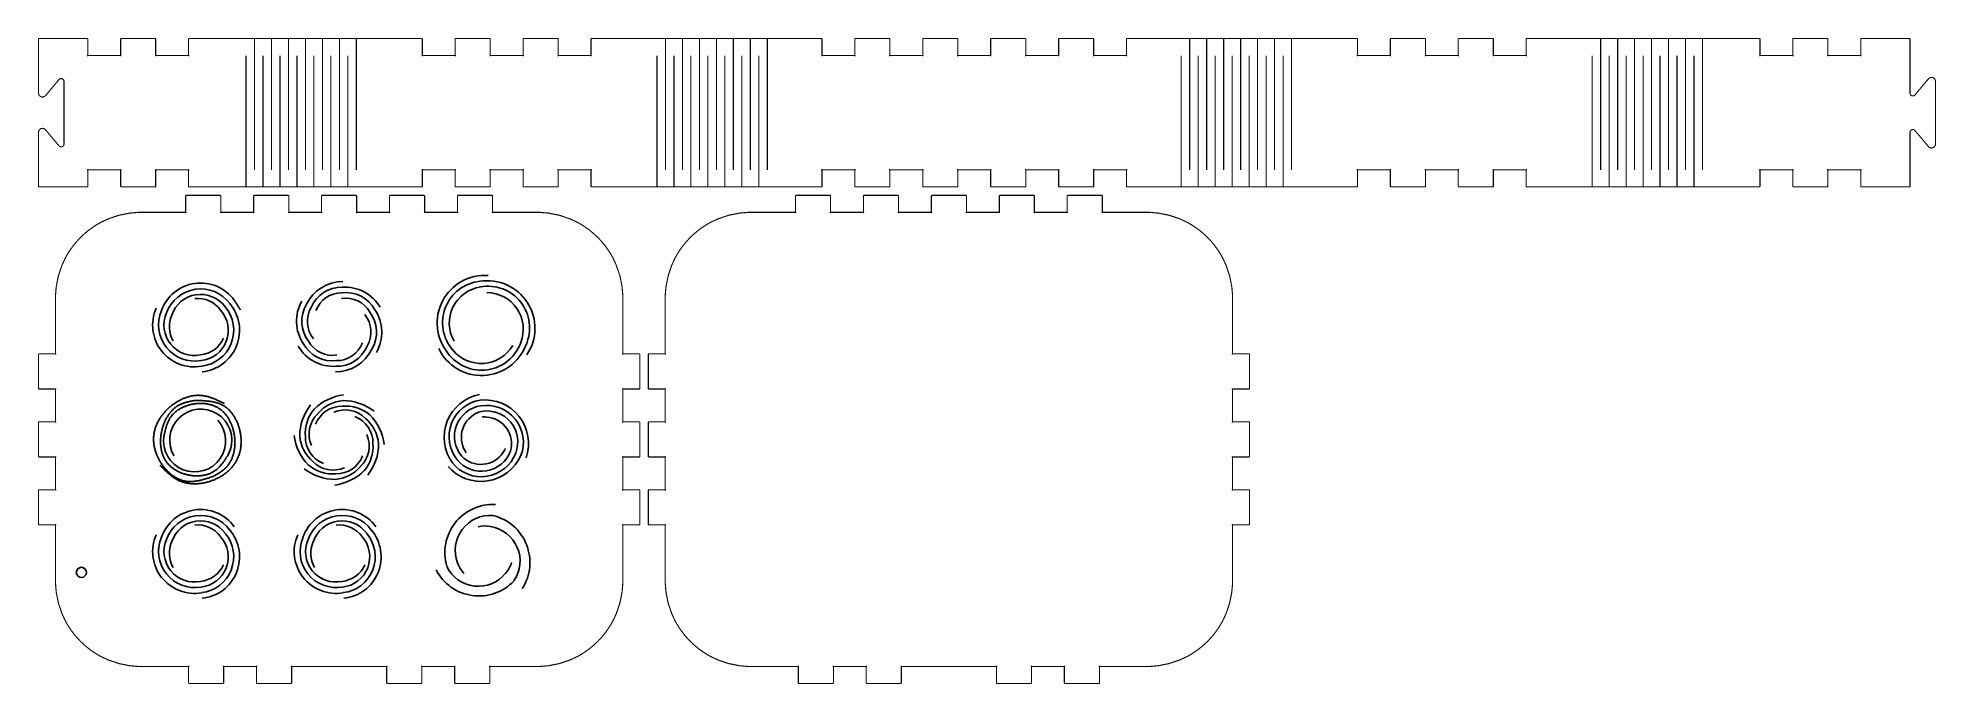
# Model space of a CAD drawing. Extents: x 19 to 354, y 22 to 136.
import ezdxf

# ---------------------------------------------------------------- set-up
doc = ezdxf.new("R2010")
doc.units = 0
doc.layers.get('0').update_dxf_attribs({"linetype": 'CONTINUOUS'})

# ---------------------------------------------------------------- blocks, each defined once
blk = doc.blocks.new('*U14')
at = {"linetype": 'CONTINUOUS'}
blk.add_arc((0.38, -3.52), 5.36, 36.0937, 161.6769, dxfattribs=at)
blk = doc.blocks.new('*U15')
at = {"color": 0, "linetype": 'BYBLOCK'}
blk.add_blockref('*U14', (96.95, 48.58), dxfattribs=at)
for p, rotation in [((93.36, 42.89), 119.9999999999999), ((100.09, 42.63), 240)]:
    blk.add_blockref('*U14', p, dxfattribs=dict(at, rotation=rotation))
blk = doc.blocks.new('*U16')
at = {"linetype": 'CONTINUOUS'}
blk.add_arc((0.44, -4.28), 6.39, 36.6329, 160.2145, dxfattribs=at)
blk = doc.blocks.new('*U17')
at = {"color": 0, "linetype": 'BYBLOCK'}
blk.add_blockref('*U16', (96.9, 49.27), dxfattribs=at)
for p, rotation in [((92.8, 42.5), 120), ((100.71, 42.33), 240)]:
    blk.add_blockref('*U16', p, dxfattribs=dict(at, rotation=rotation))
blk = doc.blocks.new('*U18')
at = {"linetype": 'CONTINUOUS'}
blk.add_arc((0.48, -4.93), 7.36, 35.9966, 160.1734, dxfattribs=at)
blk = doc.blocks.new('*U19')
at = {"color": 0, "linetype": 'BYBLOCK'}
blk.add_blockref('*U18', (96.85, 49.99), dxfattribs=at)
for p, rotation in [((92.19, 42.09), 120), ((101.36, 42.01), 240)]:
    blk.add_blockref('*U18', p, dxfattribs=dict(at, rotation=rotation))
blk = doc.blocks.new('*U39')
at = {"linetype": 'CONTINUOUS'}
blk.add_arc((0.38, -3.52), 5.36, 36.0937, 161.6769, dxfattribs=at)
blk = doc.blocks.new('*U40')
at = {"color": 0, "linetype": 'BYBLOCK'}
blk.add_blockref('*U39', (96.95, 48.58), dxfattribs=at)
for p, rotation in [((93.36, 42.89), 119.9999999999999), ((100.09, 42.63), 240)]:
    blk.add_blockref('*U39', p, dxfattribs=dict(at, rotation=rotation))
blk = doc.blocks.new('*U41')
at = {"linetype": 'CONTINUOUS'}
blk.add_arc((0.44, -4.28), 6.39, 36.6329, 160.2145, dxfattribs=at)
blk = doc.blocks.new('*U42')
at = {"color": 0, "linetype": 'BYBLOCK'}
blk.add_blockref('*U41', (96.9, 49.27), dxfattribs=at)
for p, rotation in [((92.8, 42.5), 120), ((100.71, 42.33), 240)]:
    blk.add_blockref('*U41', p, dxfattribs=dict(at, rotation=rotation))
blk = doc.blocks.new('*U43')
at = {"linetype": 'CONTINUOUS'}
blk.add_arc((0.48, -4.93), 7.36, 35.9966, 160.1734, dxfattribs=at)
blk = doc.blocks.new('*U44')
at = {"color": 0, "linetype": 'BYBLOCK'}
blk.add_blockref('*U43', (96.85, 49.99), dxfattribs=at)
for p, rotation in [((92.19, 42.09), 120), ((101.36, 42.01), 240)]:
    blk.add_blockref('*U43', p, dxfattribs=dict(at, rotation=rotation))
blk = doc.blocks.new('*U51')
at = {"linetype": 'CONTINUOUS'}
blk.add_arc((0.38, -3.52), 5.36, 36.0937, 161.6769, dxfattribs=at)
blk = doc.blocks.new('*U52')
at = {"color": 0, "linetype": 'BYBLOCK'}
blk.add_blockref('*U51', (96.95, 48.58), dxfattribs=at)
for p, rotation in [((93.36, 42.89), 119.9999999999999), ((100.09, 42.63), 240)]:
    blk.add_blockref('*U51', p, dxfattribs=dict(at, rotation=rotation))
blk = doc.blocks.new('*U53')
at = {"linetype": 'CONTINUOUS'}
blk.add_arc((0.44, -4.28), 6.39, 36.6329, 160.2145, dxfattribs=at)
blk = doc.blocks.new('*U54')
at = {"color": 0, "linetype": 'BYBLOCK'}
blk.add_blockref('*U53', (96.9, 49.27), dxfattribs=at)
for p, rotation in [((92.8, 42.5), 120), ((100.71, 42.33), 240)]:
    blk.add_blockref('*U53', p, dxfattribs=dict(at, rotation=rotation))
blk = doc.blocks.new('*U55')
at = {"linetype": 'CONTINUOUS'}
blk.add_arc((0.48, -4.93), 7.36, 35.9966, 160.1734, dxfattribs=at)
blk = doc.blocks.new('*U38')
at = {"color": 0, "linetype": 'BYBLOCK'}
blk.add_blockref('*U55', (96.85, 49.99), dxfattribs=at)
for p, rotation in [((92.19, 42.09), 120), ((101.36, 42.01), 240)]:
    blk.add_blockref('*U55', p, dxfattribs=dict(at, rotation=rotation))
blk = doc.blocks.new('*U56')
at = {"linetype": 'CONTINUOUS'}
blk.add_arc((-0.79, -4.24), 5, 43.9778, 113.7136, dxfattribs=at)
blk = doc.blocks.new('*U57')
at = {"color": 0, "linetype": 'BYBLOCK'}
for p, rotation in [((69.87, 69.23), 45), ((67.24, 66.54), 90), ((76.33, 66.63), 315), ((67.27, 62.77), 135), ((76.36, 62.86), 270), ((69.96, 60.14), 180), ((73.73, 60.17), 225)]:
    blk.add_blockref('*U56', p, dxfattribs=dict(at, rotation=rotation))
blk.add_blockref('*U56', (73.64, 69.26), dxfattribs=at)
blk = doc.blocks.new('*U58')
at = {"linetype": 'CONTINUOUS'}
blk.add_arc((-1.85, -5.81), 6.59, 49.7424, 94.8903, dxfattribs=at)
blk = doc.blocks.new('*U59')
at = {"color": 0, "linetype": 'BYBLOCK'}
for p, rotation in [((70.24, 70.51), 45.00000000000002), ((66.59, 67.71), 90.00000000000006), ((77.61, 66.26), 315.0000000000001), ((65.99, 63.14), 135), ((77.01, 61.69), 270), ((73.36, 58.89), 225), ((68.79, 59.49), 180)]:
    blk.add_blockref('*U58', p, dxfattribs=dict(at, rotation=rotation))
blk.add_blockref('*U58', (74.81, 69.91), dxfattribs=at)
blk = doc.blocks.new('*U60')
at = {"linetype": 'CONTINUOUS'}
blk.add_arc((-2.81, -8.12), 9.07, 52.245, 89.6331, dxfattribs=at)
blk = doc.blocks.new('*U61')
at = {"color": 0, "linetype": 'BYBLOCK'}
for p, rotation in [((69.98, 71.39), 45.00000000000001), ((65.78, 68.14), 90.00000000000003), ((78.49, 66.52), 315), ((65.11, 62.88), 134.9999999999999), ((77.82, 61.26), 269.9999999999999), ((73.62, 58.01), 225), ((68.36, 58.68), 180)]:
    blk.add_blockref('*U60', p, dxfattribs=dict(at, rotation=rotation))
blk.add_blockref('*U60', (75.24, 70.72), dxfattribs=at)
blk = doc.blocks.new('*U63')
at = {"linetype": 'CONTINUOUS'}
for centre, radius, start, end in [((3.21, -4.57), 7.14, 90.0812, 153.9402), ((2.96, -4.19), 5.76, 88.3494, 157.6767), ((2.98, -4.26), 4.84, 89.2447, 159.4997)]:
    blk.add_arc(centre, radius, start, end, dxfattribs=at)
blk = doc.blocks.new('*U64')
at = {"color": 0, "linetype": 'BYBLOCK'}
blk.add_blockref('*U63', (69.24, 90.11), dxfattribs=at)
for p, rotation in [((75.2, 89.62), 300), ((65.84, 85.18), 60), ((77.76, 84.22), 240), ((68.4, 79.78), 120), ((74.36, 79.29), 180)]:
    blk.add_blockref('*U63', p, dxfattribs=dict(at, rotation=rotation))
blk = doc.blocks.new('*U65')
at = {"linetype": 'CONTINUOUS'}
for centre, radius, start, end in [((4.06, -3.06), 8.53, 87.3152, 196.3693), ((3.54, -2.64), 6.16, 85.3123, 201.1094)]:
    blk.add_arc(centre, radius, start, end, dxfattribs=at)
blk = doc.blocks.new('*U66')
at = {"color": 0, "linetype": 'BYBLOCK'}
blk.add_blockref('*U65', (99.23, 48.04), dxfattribs=at)
for p, rotation in [((105.95, 45.24), 240), ((100.17, 40.82), 120)]:
    blk.add_blockref('*U65', p, dxfattribs=dict(at, rotation=rotation))
blk = doc.blocks.new('*U67')
at = {"linetype": 'CONTINUOUS'}
for centre, radius, start, end in [((1.19, -0.29), 7.69, 100.821, 216.2245), ((1.23, -0.29), 4.71, 104.1407, 205.8217), ((1.03, -1.11), 5.47, 338.5992, 100.0467), ((0.05, -0.75), 6.51, 218.8871, 338.8357)]:
    blk.add_arc(centre, radius, start, end, dxfattribs=at)
blk = doc.blocks.new('*U68')
at = {"color": 0, "linetype": 'BYBLOCK'}
for p, rotation in [((102.7, 65.16), 240), ((101.5, 64.08), 120)]:
    blk.add_blockref('*U67', p, dxfattribs=dict(at, rotation=rotation))
blk.add_blockref('*U67', (101.16, 65.66), dxfattribs=at)
blk = doc.blocks.new('*U69')
at = {"linetype": 'CONTINUOUS'}
for centre, radius, start, end in [((0.3, 1.36), 6.46, 98.4994, 209.6055), ((0.68, 0.53), 7.35, 335.9921, 100.4756), ((-0.46, 0.52), 8.4, 205.8245, 339.2313)]:
    blk.add_arc(centre, radius, start, end, dxfattribs=at)
blk = doc.blocks.new('*U70')
at = {"color": 0, "linetype": 'BYBLOCK'}
for p, rotation in [((101.13, 85.41), 240), ((102.51, 85.28), 120)]:
    blk.add_blockref('*U69', p, dxfattribs=dict(at, rotation=rotation))
blk.add_blockref('*U69', (101.71, 84.16), dxfattribs=at)
blk = doc.blocks.new('*U72')
for points in [[(-1.06777, 8.18646, 0), (-0.923438, 8.18303, 0), (-0.779149, 8.17951, 0), (-0.634949, 8.17581, 0), (-0.49088, 8.17184, 0), (-0.346988, 8.16751, 0), (-0.203316, 8.16274, 0), (-0.059908, 8.15743, 0), (0.083191, 8.1515, 0), (0.225938, 8.14485, 0), (0.368288, 8.1374, 0), (0.510198, 8.12905, 0), (0.651623, 8.11972, 0), (0.792519, 8.10932, 0), (0.932843, 8.09776, 0), (1.07255, 8.08495, 0), (1.2116, 8.0708, 0), (1.34994, 8.05523, 0), (1.48753, 8.03813, 0), (1.62433, 8.01942, 0), (1.76029, 7.99902, 0), (1.89537, 7.97684, 0), (2.02953, 7.95277, 0), (2.16271, 7.92675, 0), (2.29489, 7.89866, 0), (2.426, 7.86844, 0), (2.55602, 7.83598, 0), (2.68488, 7.8012, 0), (2.81256, 7.76401, 0), (2.93901, 7.72432, 0), (3.06418, 7.68204, 0), (3.18802, 7.63708, 0), (3.3105, 7.58935, 0), (3.43157, 7.53876, 0), (3.55119, 7.48523, 0), (3.66931, 7.42866, 0), (3.78589, 7.36896, 0), (3.90088, 7.30605, 0), (4.01424, 7.23983, 0), (4.12592, 7.17023, 0), (4.2359, 7.09721, 0), (4.34415, 7.02084, 0), (4.45065, 6.94121, 0), (4.55537, 6.85837, 0), (4.6583, 6.7724, 0), (4.75941, 6.68338, 0), (4.85868, 6.59137, 0), (4.9561, 6.49646, 0), (5.05163, 6.3987, 0), (5.14527, 6.29817, 0), (5.23698, 6.19495, 0), (5.32674, 6.0891, 0), (5.41454, 5.98071, 0), (5.50035, 5.86983, 0), (5.58415, 5.75655, 0), (5.66593, 5.64093, 0), (5.74565, 5.52305, 0), (5.82329, 5.40297, 0), (5.89885, 5.28078, 0), (5.97228, 5.15655, 0), (6.04358, 5.03034, 0), (6.11272, 4.90222, 0), (6.17968, 4.77228, 0), (6.24444, 4.64058, 0), (6.30697, 4.50719, 0), (6.36726, 4.3722, 0), (6.42528, 4.23565, 0), (6.48102, 4.09764, 0), (6.53444, 3.95824, 0), (6.58554, 3.81751, 0), (6.63428, 3.67552, 0), (6.68066, 3.53236, 0), (6.72463, 3.38808, 0), (6.76619, 3.24277, 0), (6.80532, 3.0965, 0), (6.84198, 2.94933, 0), (6.87616, 2.80135, 0), (6.90784, 2.65262, 0), (6.937, 2.50321, 0), (6.96362, 2.3532, 0), (6.98766, 2.20265, 0), (7.00912, 2.05165, 0), (7.02797, 1.90026, 0), (7.0442, 1.74856, 0), (7.05776, 1.59661, 0), (7.06866, 1.44449, 0), (7.07686, 1.29228, 0), (7.08235, 1.14004, 0), (7.08509, 0.987841, 0), (7.08508, 0.835764, 0), (7.08229, 0.683877, 0), (7.0767, 0.532252, 0), (7.06828, 0.380962, 0), (7.05702, 0.230079, 0), (7.04289, 0.079675, 0), (7.02588, -0.070179, 0), (7.00595, -0.219409, 0), (6.9831, -0.367944, 0), (6.95729, -0.515712, 0), (6.92851, -0.662639, 0), (6.89674, -0.808655, 0), (6.86195, -0.953688, 0), (6.82412, -1.09766, 0), (6.78323, -1.24051, 0), (6.73927, -1.38216, 0), (6.6922, -1.52253, 0), (6.64201, -1.66156, 0), (6.58867, -1.79918, 0), (6.53217, -1.9353, 0), (6.47248, -2.06987, 0), (6.40958, -2.2028, 0), (6.34351, -2.33406, 0), (6.27431, -2.46363, 0), (6.20206, -2.5915, 0), (6.12681, -2.71765, 0), (6.04862, -2.84207, 0), (5.96755, -2.96473, 0), (5.88368, -3.08562, 0), (5.79705, -3.20473, 0), (5.70772, -3.32203, 0), (5.61577, -3.43752, 0), (5.52124, -3.55118, 0), (5.42421, -3.66298, 0), (5.32472, -3.77292, 0), (5.22285, -3.88098, 0), (5.11865, -3.98714, 0), (5.01219, -4.09139, 0), (4.90352, -4.19371, 0), (4.79271, -4.29407, 0), (4.67982, -4.39248, 0), (4.56491, -4.48891, 0), (4.44803, -4.58334, 0), (4.32926, -4.67576, 0), (4.20864, -4.76615, 0), (4.08625, -4.8545, 0), (3.96215, -4.94079, 0), (3.83639, -5.02501, 0), (3.70903, -5.10713, 0), (3.58014, -5.18714, 0), (3.44978, -5.26503, 0), (3.318, -5.34078, 0), (3.18488, -5.41437, 0), (3.05047, -5.48579, 0), (2.91482, -5.55502, 0), (2.77801, -5.62204, 0), (2.6401, -5.68684, 0), (2.50114, -5.7494, 0), (2.36119, -5.80971, 0), (2.22033, -5.86775, 0), (2.07859, -5.9235, 0), (1.93606, -5.97696, 0), (1.79279, -6.02809, 0), (1.64884, -6.07688, 0), (1.50427, -6.12333, 0), (1.35914, -6.16741, 0), (1.21352, -6.2091, 0), (1.06746, -6.2484, 0), (0.921024, -6.28528, 0), (0.774277, -6.31972, 0), (0.627278, -6.35172, 0), (0.480088, -6.38126, 0), (0.332768, -6.40831, 0), (0.185378, -6.43287, 0), (0.03798, -6.45491, 0), (-0.109366, -6.47443, 0), (-0.256597, -6.4914, 0), (-0.403654, -6.50581, 0), (-0.550475, -6.51764, 0), (-0.696999, -6.52688, 0), (-0.843166, -6.53351, 0), (-0.988914, -6.53751, 0), (-1.13418, -6.53887, 0), (-1.27891, -6.53757, 0), (-1.42303, -6.53359, 0), (-1.5665, -6.52693, 0), (-1.70924, -6.51756, 0), (-1.85119, -6.50546, 0), (-1.9923, -6.49063, 0), (-2.1325, -6.47304, 0), (-2.27173, -6.45267, 0), (-2.40994, -6.42952, 0), (-2.54705, -6.40357, 0), (-2.68302, -6.3748, 0), (-2.81777, -6.34319, 0), (-2.95125, -6.30872, 0), (-3.0834, -6.27139, 0), (-3.21415, -6.23117, 0), (-3.34344, -6.18806, 0), (-3.47122, -6.14202, 0), (-3.59742, -6.09305, 0), (-3.72202, -6.04117, 0), (-3.84507, -5.98646, 0), (-3.9666, -5.92899, 0), (-4.08667, -5.86887, 0), (-4.20532, -5.80618, 0), (-4.3226, -5.74099, 0), (-4.43856, -5.6734, 0), (-4.55324, -5.6035, 0), (-4.6667, -5.53136, 0), (-4.77897, -5.45707, 0), (-4.89012, -5.38073, 0), (-5.00017, -5.30241, 0), (-5.10919, -5.2222, 0), (-5.21722, -5.14019, 0), (-5.3243, -5.05647, 0), (-5.43048, -4.97111, 0), (-5.53582, -4.88421, 0), (-5.64035, -4.79585, 0), (-5.74412, -4.70611, 0), (-5.84719, -4.61509, 0), (-5.9496, -4.52287, 0), (-6.05139, -4.42953, 0), (-6.15262, -4.33516, 0), (-6.25332, -4.23984, 0), (-6.35356, -4.14367, 0), (-6.45336, -4.04673, 0), (-6.5528, -3.9491, 0), (-6.6519, -3.85086, 0), (-6.75071, -3.75212, 0), (-6.84929, -3.65294, 0), (-6.94769, -3.55342, 0), (-7.04594, -3.45364, 0), (-7.14409, -3.3537, 0), (-7.2422, -3.25366, 0)], [(4.78772, -1.44231, 0), (4.72325, -1.54294, 0), (4.65873, -1.64349, 0), (4.59409, -1.7439, 0), (4.52928, -1.84409, 0), (4.46424, -1.944, 0), (4.39892, -2.04355, 0), (4.33324, -2.14267, 0), (4.26716, -2.24129, 0), (4.20063, -2.33933, 0), (4.13357, -2.43672, 0), (4.06594, -2.5334, 0), (3.99768, -2.6293, 0), (3.92872, -2.72432, 0), (3.85902, -2.81842, 0), (3.78851, -2.91151, 0), (3.71714, -3.00353, 0), (3.64484, -3.0944, 0), (3.57157, -3.18405, 0), (3.49726, -3.27241, 0), (3.42186, -3.3594, 0), (3.34531, -3.44496, 0), (3.26755, -3.52902, 0), (3.18852, -3.6115, 0), (3.10817, -3.69232, 0), (3.02643, -3.77143, 0), (2.94326, -3.84874, 0), (2.85859, -3.92418, 0), (2.77237, -3.99769, 0), (2.68453, -4.06919, 0), (2.59503, -4.13861, 0), (2.50379, -4.20588, 0), (2.41078, -4.27093, 0), (2.31592, -4.33367, 0), (2.21916, -4.39406, 0), (2.12049, -4.45203, 0), (2.01995, -4.50758, 0), (1.9176, -4.56074, 0), (1.81352, -4.6115, 0), (1.70776, -4.65987, 0), (1.60038, -4.70586, 0), (1.49145, -4.74947, 0), (1.38102, -4.79072, 0), (1.26916, -4.82961, 0), (1.15593, -4.86615, 0), (1.04139, -4.90035, 0), (0.925603, -4.93221, 0), (0.808631, -4.96174, 0), (0.690536, -4.98895, 0), (0.571379, -5.01384, 0), (0.451222, -5.03643, 0), (0.330127, -5.05672, 0), (0.208155, -5.07472, 0), (0.085368, -5.09043, 0), (-0.038172, -5.10387, 0), (-0.162404, -5.11503, 0), (-0.287266, -5.12394, 0), (-0.412696, -5.13059, 0), (-0.538632, -5.13499, 0), (-0.665013, -5.13715, 0), (-0.791777, -5.13708, 0), (-0.918863, -5.13478, 0), (-1.04621, -5.13027, 0), (-1.17375, -5.12355, 0), (-1.30143, -5.11462, 0), (-1.42918, -5.1035, 0), (-1.55695, -5.09019, 0), (-1.68467, -5.07471, 0), (-1.81227, -5.05704, 0), (-1.93971, -5.03722, 0), (-2.06691, -5.01523, 0), (-2.19381, -4.9911, 0), (-2.32036, -4.96482, 0), (-2.44649, -4.9364, 0), (-2.57213, -4.90586, 0), (-2.69724, -4.87319, 0), (-2.82174, -4.83842, 0), (-2.94557, -4.80153, 0), (-3.06868, -4.76255, 0), (-3.19099, -4.72148, 0), (-3.31246, -4.67832, 0), (-3.43301, -4.63309, 0), (-3.55259, -4.58578, 0), (-3.67113, -4.53642, 0), (-3.78857, -4.485, 0), (-3.90486, -4.43154, 0), (-4.01992, -4.37603, 0), (-4.1337, -4.3185, 0), (-4.24613, -4.25894, 0), (-4.35716, -4.19736, 0), (-4.46672, -4.13377, 0), (-4.57475, -4.06819, 0), (-4.68119, -4.0006, 0), (-4.78597, -3.93103, 0), (-4.88904, -3.85948, 0), (-4.99033, -3.78596, 0), (-5.08979, -3.71048, 0), (-5.18734, -3.63303, 0), (-5.28293, -3.55364, 0), (-5.3765, -3.4723, 0), (-5.46798, -3.38903, 0), (-5.55732, -3.30383, 0), (-5.64444, -3.21671, 0), (-5.7293, -3.12768, 0), (-5.81182, -3.03674, 0), (-5.89195, -2.9439, 0), (-5.96963, -2.84918, 0), (-6.04478, -2.75257, 0), (-6.11736, -2.65408, 0), (-6.18734, -2.55375, 0), (-6.25473, -2.45163, 0), (-6.31954, -2.34776, 0), (-6.3818, -2.24221, 0), (-6.44152, -2.13502, 0), (-6.4987, -2.02624, 0), (-6.55338, -1.91593, 0), (-6.60556, -1.80415, 0), (-6.65525, -1.69094, 0), (-6.70248, -1.57635, 0), (-6.74726, -1.46044, 0), (-6.78961, -1.34327, 0), (-6.82953, -1.22487, 0), (-6.86704, -1.10532, 0), (-6.90217, -0.984648, 0), (-6.93492, -0.862921, 0), (-6.96531, -0.740187, 0), (-6.99336, -0.6165, 0), (-7.01908, -0.491911, 0), (-7.04249, -0.366473, 0), (-7.06359, -0.240239, 0), (-7.08242, -0.113261, 0), (-7.09897, 0.014408, 0), (-7.11327, 0.142716, 0), (-7.12534, 0.271611, 0), (-7.13518, 0.401039, 0), (-7.14282, 0.530948, 0), (-7.14826, 0.661286, 0), (-7.15153, 0.792001, 0), (-7.15263, 0.923039, 0), (-7.15159, 1.05435, 0), (-7.14842, 1.18588, 0), (-7.14314, 1.31757, 0), (-7.13575, 1.44938, 0), (-7.12628, 1.58125, 0), (-7.11474, 1.71313, 0), (-7.10115, 1.84496, 0), (-7.08551, 1.9767, 0), (-7.06785, 2.10829, 0), (-7.04819, 2.23967, 0), (-7.02653, 2.37081, 0), (-7.00289, 2.50164, 0), (-6.97729, 2.6321, 0), (-6.94974, 2.76216, 0), (-6.92026, 2.89175, 0), (-6.88886, 3.02083, 0), (-6.85556, 3.14934, 0), (-6.82037, 3.27723, 0), (-6.78332, 3.40444, 0), (-6.7444, 3.53092, 0), (-6.70365, 3.65663, 0), (-6.66107, 3.78151, 0), (-6.61668, 3.9055, 0), (-6.5705, 4.02855, 0), (-6.52253, 4.15062, 0), (-6.4728, 4.27164, 0), (-6.42132, 4.39157, 0), (-6.36811, 4.51036, 0), (-6.31318, 4.62794, 0), (-6.25655, 4.74427, 0), (-6.19822, 4.8593, 0), (-6.13823, 4.97297, 0), (-6.07658, 5.08524, 0), (-6.01328, 5.19604, 0), (-5.94836, 5.30533, 0), (-5.88182, 5.41305, 0), (-5.81369, 5.51915, 0), (-5.74398, 5.62358, 0), (-5.6727, 5.72628, 0), (-5.59988, 5.82721, 0), (-5.52551, 5.92631, 0), (-5.44963, 6.02353, 0), (-5.37224, 6.11881, 0), (-5.29336, 6.21211, 0), (-5.213, 6.30337, 0), (-5.13119, 6.39254, 0), (-5.04793, 6.47956, 0), (-4.96325, 6.56438, 0), (-4.87715, 6.64696, 0), (-4.78965, 6.72723, 0), (-4.70077, 6.80515, 0), (-4.61052, 6.88067, 0), (-4.51892, 6.95372, 0), (-4.42598, 7.02426, 0), (-4.33173, 7.09224, 0), (-4.23616, 7.1576, 0), (-4.1393, 7.22029, 0), (-4.04117, 7.28026, 0), (-3.94178, 7.33748, 0), (-3.84117, 7.39202, 0), (-3.7394, 7.44398, 0), (-3.6365, 7.49347, 0), (-3.53253, 7.5406, 0), (-3.42753, 7.58546, 0), (-3.32155, 7.62815, 0), (-3.21464, 7.66879, 0), (-3.10683, 7.70746, 0), (-2.99819, 7.74429, 0), (-2.88875, 7.77936, 0), (-2.77856, 7.81279, 0), (-2.66767, 7.84467, 0), (-2.55613, 7.87511, 0), (-2.44397, 7.90421, 0), (-2.33126, 7.93207, 0), (-2.21803, 7.9588, 0), (-2.10434, 7.9845, 0), (-1.99023, 8.00928, 0), (-1.87574, 8.03323, 0), (-1.76092, 8.05646, 0), (-1.64582, 8.07907, 0), (-1.53049, 8.10117, 0), (-1.41498, 8.12285, 0), (-1.29932, 8.14423, 0), (-1.18357, 8.1654, 0), (-1.06777, 8.18646, 0)]]:
    blk.add_polyline3d(points)
at = {"linetype": 'CONTINUOUS'}
blk.add_arc((-0.04639, 1.158401), 5.489291, 331.72011525, 201.92499475, dxfattribs=at)
blk = doc.blocks.new('*U73')
at = {"color": 0, "linetype": 'BYBLOCK', "rotation": 200}
blk.add_blockref('*U72', (45.83, 65.63), dxfattribs=at)
at = {"color": 0, "linetype": 'BYBLOCK'}
blk.add_blockref('*U72', (47.4, 63.5), dxfattribs=at)

msp = doc.modelspace()

# ---------------------------------------------------------------- linework, layer by layer
at = {"color": 0, "const_width": 0.2}
for points in [[(18.7992, 109.4), (27.3003, 109.4), (27.3169, 109.4), (27.3706, 109.43), (27.3995, 109.484), (27.3995, 109.5), (27.3995, 112.4), (27.3995, 112.411), (27.3844, 112.442), (27.3623, 112.438), (27.3568, 112.415), (27.3885, 112.4), (27.3995, 112.4), (33.1997, 112.4), (33.2093, 112.4), (33.2411, 112.415), (33.2369, 112.438), (33.2135, 112.442), (33.1997, 112.411), (33.1997, 112.4), (33.1997, 109.5), (33.1997, 109.484), (33.2286, 109.43), (33.2824, 109.4), (33.3003, 109.4), (39.3002, 109.4), (39.3167, 109.4), (39.3707, 109.43), (39.3996, 109.484), (39.3996, 109.5), (39.3996, 112.4), (39.3996, 112.411), (39.3845, 112.442), (39.3622, 112.438), (39.3569, 112.415), (39.3883, 112.4), (39.3996, 112.4), (45.1997, 112.4), (45.2092, 112.4), (45.2409, 112.415), (45.2367, 112.438), (45.2134, 112.442), (45.1997, 112.411), (45.1997, 112.4), (45.1997, 109.5), (45.1997, 109.484), (45.2286, 109.43), (45.2822, 109.4), (45.3002, 109.4), (53.8, 109.4), (76.3887, 109.4), (86.3893, 109.4), (86.4059, 109.4), (86.4595, 109.43), (86.4898, 109.484), (86.4898, 109.5), (86.4898, 112.4), (86.4898, 112.411), (86.4747, 112.442), (86.4514, 112.438), (86.4471, 112.415), (86.4789, 112.4), (86.4898, 112.4), (92.2898, 112.4), (92.2997, 112.4), (92.3315, 112.415), (92.3272, 112.438), (92.3036, 112.442), (92.2898, 112.411), (92.2898, 112.4), (92.2898, 109.5), (92.2898, 109.484), (92.3188, 109.43), (92.3713, 109.4), (92.3893, 109.4), (98.389, 109.4), (98.4056, 109.4), (98.4596, 109.43), (98.4899, 109.484), (98.4899, 109.5), (98.4899, 112.4), (98.4899, 112.411), (98.4747, 112.442), (98.4511, 112.438), (98.4472, 112.415), (98.4786, 112.4), (98.4899, 112.4), (104.29, 112.4), (104.299, 112.4), (104.331, 112.415), (104.327, 112.438), (104.304, 112.442), (104.29, 112.411), (104.29, 112.4), (104.29, 109.5), (104.29, 109.484), (104.319, 109.43), (104.371, 109.4), (104.389, 109.4), (110.389, 109.4), (110.406, 109.4), (110.459, 109.43), (110.49, 109.484), (110.49, 109.5), (110.49, 112.4), (110.49, 112.411), (110.474, 112.442), (110.451, 112.438), (110.447, 112.415), (110.479, 112.4), (110.49, 112.4), (116.29, 112.4), (116.3, 112.4), (116.331, 112.415), (116.327, 112.438), (116.304, 112.442), (116.29, 112.411), (116.29, 112.4), (116.29, 109.5), (116.29, 109.484), (116.319, 109.43), (116.371, 109.4), (116.389, 109.4), (126.39, 109.4), (148.98, 109.4), (156.979, 109.4), (156.996, 109.4), (157.05, 109.43), (157.08, 109.484), (157.08, 109.5), (157.08, 112.4), (157.08, 112.411), (157.065, 112.442), (157.041, 112.438), (157.037, 112.415), (157.069, 112.4), (157.08, 112.4), (162.879, 112.4), (162.888, 112.4), (162.92, 112.415), (162.916, 112.438), (162.892, 112.442), (162.879, 112.411), (162.879, 112.4), (162.879, 109.5), (162.879, 109.484), (162.907, 109.43), (162.961, 109.4), (162.979, 109.4), (168.979, 109.4), (168.996, 109.4), (169.049, 109.43), (169.078, 109.484), (169.078, 109.5), (169.078, 112.4), (169.078, 112.411), (169.063, 112.442), (169.041, 112.438), (169.036, 112.415), (169.067, 112.4), (169.078, 112.4), (174.879, 112.4), (174.888, 112.4), (174.92, 112.415), (174.916, 112.438), (174.892, 112.442), (174.879, 112.411), (174.879, 112.4), (174.879, 109.5), (174.879, 109.484), (174.908, 109.43), (174.961, 109.4), (174.979, 109.4), (180.979, 109.4), (180.996, 109.4), (181.049, 109.43), (181.08, 109.484), (181.08, 109.5), (181.08, 112.4), (181.08, 112.411), (181.065, 112.442), (181.041, 112.438), (181.037, 112.415), (181.069, 112.4), (181.08, 112.4), (186.878, 112.4), (186.888, 112.4), (186.92, 112.415), (186.916, 112.438), (186.892, 112.442), (186.878, 112.411), (186.878, 112.4), (186.878, 109.5), (186.878, 109.484), (186.907, 109.43), (186.961, 109.4), (186.979, 109.4), (192.979, 109.4), (192.996, 109.4), (193.05, 109.43), (193.08, 109.484), (193.08, 109.5), (193.08, 112.4), (193.08, 112.411), (193.065, 112.442), (193.041, 112.438), (193.037, 112.415), (193.069, 112.4), (193.08, 112.4), (198.88, 112.4), (198.889, 112.4), (198.921, 112.415), (198.917, 112.438), (198.894, 112.442), (198.88, 112.411), (198.88, 112.4), (198.88, 109.5), (198.88, 109.484), (198.909, 109.43), (198.961, 109.4), (198.979, 109.4), (204.979, 109.4), (204.996, 109.4), (205.049, 109.43), (205.08, 109.484), (205.08, 109.5), (205.08, 112.4), (205.08, 112.411), (205.064, 112.442), (205.041, 112.438), (205.037, 112.415), (205.069, 112.4), (205.08, 112.4), (210.88, 112.4), (210.889, 112.4), (210.921, 112.415), (210.917, 112.438), (210.894, 112.442), (210.88, 112.411), (210.88, 112.4), (210.88, 109.5), (210.88, 109.484), (210.909, 109.43), (210.961, 109.4), (210.979, 109.4), (218.979, 109.4), (241.569, 109.4), (251.569, 109.4), (251.586, 109.4), (251.64, 109.43), (251.668, 109.484), (251.668, 109.5), (251.668, 112.4), (251.668, 112.411), (251.653, 112.442), (251.631, 112.438), (251.626, 112.415), (251.657, 112.4), (251.668, 112.4), (257.469, 112.4), (257.478, 112.4), (257.51, 112.415), (257.506, 112.438), (257.482, 112.442), (257.469, 112.411), (257.469, 112.4), (257.469, 109.5), (257.469, 109.484), (257.497, 109.43), (257.551, 109.4), (257.569, 109.4), (263.569, 109.4), (263.586, 109.4), (263.639, 109.43), (263.668, 109.484), (263.668, 109.5), (263.668, 112.4), (263.668, 112.411), (263.653, 112.442), (263.631, 112.438), (263.626, 112.415), (263.657, 112.4), (263.668, 112.4), (269.469, 112.4), (269.478, 112.4), (269.51, 112.415), (269.506, 112.438), (269.482, 112.442), (269.469, 112.411), (269.469, 112.4), (269.469, 109.5), (269.469, 109.484), (269.498, 109.43), (269.551, 109.4), (269.569, 109.4), (275.569, 109.4), (275.586, 109.4), (275.639, 109.43), (275.668, 109.484), (275.668, 109.5), (275.668, 112.4), (275.668, 112.411), (275.653, 112.442), (275.631, 112.438), (275.626, 112.415), (275.657, 112.4), (275.668, 112.4), (281.468, 112.4), (281.478, 112.4), (281.51, 112.415), (281.506, 112.438), (281.482, 112.442), (281.468, 112.411), (281.468, 112.4), (281.468, 109.5), (281.468, 109.484), (281.497, 109.43), (281.551, 109.4), (281.569, 109.4), (291.568, 109.4), (314.158, 109.4), (322.658, 109.4), (322.675, 109.4), (322.728, 109.43), (322.759, 109.484), (322.759, 109.5), (322.759, 112.4), (322.759, 112.411), (322.743, 112.442), (322.72, 112.438), (322.716, 112.415), (322.748, 112.4), (322.759, 112.4), (328.559, 112.4), (328.568, 112.4), (328.6, 112.415), (328.596, 112.438), (328.573, 112.442), (328.559, 112.411), (328.559, 112.4), (328.559, 109.5), (328.559, 109.484), (328.588, 109.43), (328.64, 109.4), (328.658, 109.4), (334.658, 109.4), (334.675, 109.4), (334.728, 109.43), (334.759, 109.484), (334.759, 109.5), (334.759, 112.4), (334.759, 112.411), (334.743, 112.442), (334.72, 112.438), (334.716, 112.415), (334.748, 112.4), (334.759, 112.4), (340.559, 112.4), (340.568, 112.4), (340.6, 112.415), (340.596, 112.438), (340.572, 112.442), (340.559, 112.411), (340.559, 112.4), (340.559, 109.5), (340.559, 109.484), (340.588, 109.43), (340.64, 109.4), (340.658, 109.4), (349.158, 109.4), (349.174, 109.4), (349.228, 109.43), (349.258, 109.484), (349.258, 109.5), (349.258, 112.5), (349.258, 119.032), (349.258, 119.071), (349.28, 119.184), (349.334, 119.3), (349.349, 119.32), (349.363, 119.342), (349.454, 119.43), (349.563, 119.494), (349.588, 119.502), (349.611, 119.512), (349.863, 119.523), (349.888, 119.516), (349.913, 119.511), (350.027, 119.455), (350.125, 119.375), (350.141, 119.355), (352.521, 116.517), (352.544, 116.49), (352.681, 116.378), (352.841, 116.301), (352.877, 116.291), (352.912, 116.283), (353.088, 116.268), (353.265, 116.297), (353.296, 116.309), (353.332, 116.321), (353.483, 116.412), (353.61, 116.537), (353.631, 116.566), (353.653, 116.596), (353.723, 116.757), (353.759, 116.914), (353.759, 116.967), (353.759, 128.034), (353.759, 128.087), (353.723, 128.244), (353.653, 128.405), (353.631, 128.434), (353.61, 128.465), (353.483, 128.589), (353.332, 128.679), (353.296, 128.691), (353.265, 128.703), (353.088, 128.734), (352.912, 128.718), (352.877, 128.709), (352.841, 128.7), (352.681, 128.623), (352.544, 128.51), (352.521, 128.483), (350.141, 125.645), (350.125, 125.626), (350.027, 125.546), (349.913, 125.491), (349.888, 125.484), (349.863, 125.479), (349.611, 125.488), (349.588, 125.496), (349.563, 125.506), (349.454, 125.571), (349.363, 125.659), (349.349, 125.68), (349.334, 125.702), (349.28, 125.817), (349.258, 125.929), (349.258, 125.966), (349.258, 132.5), (349.258, 135.5), (349.258, 135.518), (349.228, 135.571), (349.174, 135.6), (349.158, 135.6), (340.658, 135.6), (340.64, 135.6), (340.588, 135.571), (340.559, 135.518), (340.559, 135.5), (340.559, 132.6), (340.559, 132.591), (340.572, 132.559), (340.596, 132.563), (340.6, 132.587), (340.568, 132.6), (340.559, 132.6), (334.759, 132.6), (334.748, 132.6), (334.716, 132.587), (334.72, 132.563), (334.743, 132.559), (334.759, 132.591), (334.759, 132.6), (334.759, 135.5), (334.759, 135.518), (334.728, 135.571), (334.675, 135.6), (334.658, 135.6), (328.658, 135.6), (328.64, 135.6), (328.588, 135.571), (328.559, 135.518), (328.559, 135.5), (328.559, 132.6), (328.559, 132.591), (328.573, 132.559), (328.596, 132.563), (328.6, 132.587), (328.568, 132.6), (328.559, 132.6), (322.759, 132.6), (322.748, 132.6), (322.716, 132.587), (322.72, 132.563), (322.743, 132.559), (322.759, 132.591), (322.759, 132.6), (322.759, 135.5), (322.759, 135.518), (322.728, 135.571), (322.675, 135.6), (322.658, 135.6), (314.158, 135.6), (291.568, 135.6), (281.569, 135.6), (281.551, 135.6), (281.497, 135.571), (281.468, 135.518), (281.468, 135.5), (281.468, 132.6), (281.468, 132.591), (281.482, 132.559), (281.506, 132.563), (281.51, 132.587), (281.478, 132.6), (281.468, 132.6), (275.668, 132.6), (275.657, 132.6), (275.626, 132.587), (275.631, 132.563), (275.653, 132.559), (275.668, 132.591), (275.668, 132.6), (275.668, 135.5), (275.668, 135.518), (275.639, 135.571), (275.586, 135.6), (275.569, 135.6), (269.569, 135.6), (269.551, 135.6), (269.498, 135.571), (269.469, 135.518), (269.469, 135.5), (269.469, 132.6), (269.469, 132.591), (269.482, 132.559), (269.506, 132.563), (269.51, 132.587), (269.478, 132.6), (269.469, 132.6), (263.668, 132.6), (263.657, 132.6), (263.626, 132.587), (263.631, 132.563), (263.653, 132.559), (263.668, 132.591), (263.668, 132.6), (263.668, 135.5), (263.668, 135.518), (263.639, 135.571), (263.586, 135.6), (263.569, 135.6), (257.569, 135.6), (257.551, 135.6), (257.497, 135.571), (257.469, 135.518), (257.469, 135.5), (257.469, 132.6), (257.469, 132.591), (257.482, 132.559), (257.506, 132.563), (257.51, 132.587), (257.478, 132.6), (257.469, 132.6), (251.668, 132.6), (251.657, 132.6), (251.626, 132.587), (251.631, 132.563), (251.653, 132.559), (251.668, 132.591), (251.668, 132.6), (251.668, 135.5), (251.668, 135.518), (251.64, 135.571), (251.586, 135.6), (251.569, 135.6), (241.569, 135.6), (218.979, 135.6), (210.979, 135.6), (210.961, 135.6), (210.909, 135.571), (210.88, 135.518), (210.88, 135.5), (210.88, 132.6), (210.88, 132.591), (210.894, 132.559), (210.917, 132.563), (210.921, 132.587), (210.889, 132.6), (210.88, 132.6), (205.08, 132.6), (205.069, 132.6), (205.037, 132.587), (205.041, 132.563), (205.064, 132.559), (205.08, 132.591), (205.08, 132.6), (205.08, 135.5), (205.08, 135.518), (205.049, 135.571), (204.996, 135.6), (204.979, 135.6), (198.979, 135.6), (198.961, 135.6), (198.909, 135.571), (198.88, 135.518), (198.88, 135.5), (198.88, 132.6), (198.88, 132.591), (198.894, 132.559), (198.917, 132.563), (198.921, 132.587), (198.889, 132.6), (198.88, 132.6), (193.08, 132.6), (193.069, 132.6), (193.037, 132.587), (193.041, 132.563), (193.065, 132.559), (193.08, 132.591), (193.08, 132.6), (193.08, 135.5), (193.08, 135.518), (193.05, 135.571), (192.996, 135.6), (192.979, 135.6), (186.979, 135.6), (186.961, 135.6), (186.907, 135.571), (186.878, 135.518), (186.878, 135.5), (186.878, 132.6), (186.878, 132.591), (186.892, 132.559), (186.916, 132.563), (186.92, 132.587), (186.888, 132.6), (186.878, 132.6), (181.08, 132.6), (181.069, 132.6), (181.037, 132.587), (181.041, 132.563), (181.065, 132.559), (181.08, 132.591), (181.08, 132.6), (181.08, 135.5), (181.08, 135.518), (181.049, 135.571), (180.996, 135.6), (180.979, 135.6), (174.979, 135.6), (174.961, 135.6), (174.908, 135.571), (174.879, 135.518), (174.879, 135.5), (174.879, 132.6), (174.879, 132.591), (174.892, 132.559), (174.916, 132.563), (174.92, 132.587), (174.888, 132.6), (174.879, 132.6), (169.078, 132.6), (169.067, 132.6), (169.036, 132.587), (169.041, 132.563), (169.063, 132.559), (169.078, 132.591), (169.078, 132.6), (169.078, 135.5), (169.078, 135.518), (169.049, 135.571), (168.996, 135.6), (168.979, 135.6), (162.979, 135.6), (162.961, 135.6), (162.907, 135.571), (162.879, 135.518), (162.879, 135.5), (162.879, 132.6), (162.879, 132.591), (162.892, 132.559), (162.916, 132.563), (162.92, 132.587), (162.888, 132.6), (162.879, 132.6), (157.08, 132.6), (157.069, 132.6), (157.037, 132.587), (157.041, 132.563), (157.065, 132.559), (157.08, 132.591), (157.08, 132.6), (157.08, 135.5), (157.08, 135.518), (157.05, 135.571), (156.996, 135.6), (156.979, 135.6), (148.98, 135.6), (126.39, 135.6), (116.389, 135.6), (116.371, 135.6), (116.319, 135.571), (116.29, 135.518), (116.29, 135.5), (116.29, 132.6), (116.29, 132.591), (116.304, 132.559), (116.327, 132.563), (116.331, 132.587), (116.3, 132.6), (116.29, 132.6), (110.49, 132.6), (110.479, 132.6), (110.447, 132.587), (110.451, 132.563), (110.474, 132.559), (110.49, 132.591), (110.49, 132.6), (110.49, 135.5), (110.49, 135.518), (110.459, 135.571), (110.406, 135.6), (110.389, 135.6), (104.389, 135.6), (104.371, 135.6), (104.319, 135.571), (104.29, 135.518), (104.29, 135.5), (104.29, 132.6), (104.29, 132.591), (104.304, 132.559), (104.327, 132.563), (104.331, 132.587), (104.299, 132.6), (104.29, 132.6), (98.4899, 132.6), (98.4786, 132.6), (98.4472, 132.587), (98.4511, 132.563), (98.4747, 132.559), (98.4899, 132.591), (98.4899, 132.6), (98.4899, 135.5), (98.4899, 135.518), (98.4596, 135.571), (98.4056, 135.6), (98.389, 135.6), (92.3893, 135.6), (92.3713, 135.6), (92.3188, 135.571), (92.2898, 135.518), (92.2898, 135.5), (92.2898, 132.6), (92.2898, 132.591), (92.3036, 132.559), (92.3272, 132.563), (92.3315, 132.587), (92.2997, 132.6), (92.2898, 132.6), (86.4898, 132.6), (86.4789, 132.6), (86.4471, 132.587), (86.4514, 132.563), (86.4747, 132.559), (86.4898, 132.591), (86.4898, 132.6), (86.4898, 135.5), (86.4898, 135.518), (86.4595, 135.571), (86.4059, 135.6), (86.3893, 135.6), (76.3887, 135.6), (53.8, 135.6), (45.3002, 135.6), (45.2822, 135.6), (45.2286, 135.571), (45.1997, 135.518), (45.1997, 135.5), (45.1997, 132.6), (45.1997, 132.591), (45.2134, 132.559), (45.2367, 132.563), (45.2409, 132.587), (45.2092, 132.6), (45.1997, 132.6), (39.3996, 132.6), (39.3883, 132.6), (39.3569, 132.587), (39.3622, 132.563), (39.3845, 132.559), (39.3996, 132.591), (39.3996, 132.6), (39.3996, 135.5), (39.3996, 135.518), (39.3707, 135.571), (39.3167, 135.6), (39.3002, 135.6), (33.3003, 135.6), (33.2824, 135.6), (33.2286, 135.571), (33.1997, 135.518), (33.1997, 135.5), (33.1997, 132.6), (33.1997, 132.591), (33.2135, 132.559), (33.2369, 132.563), (33.2411, 132.587), (33.2093, 132.6), (33.1997, 132.6), (27.3995, 132.6), (27.3885, 132.6), (27.3568, 132.587), (27.3623, 132.563), (27.3844, 132.559), (27.3995, 132.591), (27.3995, 132.6), (27.3995, 135.5), (27.3995, 135.518), (27.3706, 135.571), (27.3169, 135.6), (27.3003, 135.6), (18.7992, 135.6), (18.7813, 135.6), (18.7289, 135.571), (18.7, 135.518), (18.7, 135.5), (18.7, 132.5), (18.7, 125.966), (18.7, 125.914), (18.7317, 125.757), (18.8061, 125.596), (18.8268, 125.566), (18.8474, 125.537), (18.9728, 125.413), (19.1258, 125.321), (19.1602, 125.309), (19.1933, 125.297), (19.3683, 125.268), (19.5461, 125.283), (19.5819, 125.291), (19.6164, 125.301), (19.7749, 125.378), (19.9126, 125.49), (19.9361, 125.517), (22.3173, 128.355), (22.3339, 128.375), (22.4317, 128.455), (22.5461, 128.51), (22.5709, 128.516), (22.5957, 128.523), (22.8465, 128.513), (22.8713, 128.504), (22.8947, 128.495), (23.0036, 128.431), (23.0945, 128.342), (23.1097, 128.32), (23.1235, 128.3), (23.1772, 128.184), (23.2006, 128.072), (23.2006, 128.034), (23.2006, 116.967), (23.2006, 116.929), (23.1772, 116.818), (23.1235, 116.702), (23.1097, 116.68), (23.0945, 116.659), (23.0036, 116.571), (22.8947, 116.506), (22.8713, 116.497), (22.8465, 116.488), (22.5957, 116.479), (22.5709, 116.484), (22.5461, 116.491), (22.4317, 116.546), (22.3339, 116.626), (22.3173, 116.645), (19.9361, 119.483), (19.9126, 119.511), (19.7749, 119.623), (19.6164, 119.701), (19.5819, 119.709), (19.5461, 119.718), (19.3683, 119.733), (19.1933, 119.703), (19.1602, 119.691), (19.1258, 119.678), (18.9728, 119.589), (18.8474, 119.465), (18.8268, 119.435), (18.8061, 119.406), (18.7317, 119.245), (18.7, 119.086), (18.7, 119.032), (18.7, 112.5), (18.7, 109.5), (18.7, 109.484), (18.7289, 109.43), (18.7813, 109.4), (18.7992, 109.4)], [(36.8004, 24.6999), (45.1997, 24.6999), (45.2092, 24.6999), (45.2409, 24.7151), (45.2367, 24.7385), (45.2134, 24.7427), (45.1997, 24.711), (45.1997, 24.6999), (45.1997, 21.8006), (45.1997, 21.784), (45.2286, 21.7303), (45.2822, 21.7), (45.3002, 21.7), (51.3002, 21.7), (51.3168, 21.7), (51.3704, 21.7303), (51.3994, 21.784), (51.3994, 21.8006), (51.3994, 24.6999), (51.3994, 24.711), (51.3842, 24.7427), (51.3623, 24.7385), (51.3567, 24.7151), (51.3884, 24.6999), (51.3994, 24.6999), (57.1997, 24.6999), (57.2093, 24.6999), (57.241, 24.7151), (57.2368, 24.7385), (57.2135, 24.7427), (57.1997, 24.711), (57.1997, 24.6999), (57.1997, 21.8006), (57.1997, 21.784), (57.2287, 21.7303), (57.2823, 21.7), (57.3003, 21.7), (63.3003, 21.7), (63.3166, 21.7), (63.3705, 21.7303), (63.4009, 21.784), (63.4009, 21.8006), (63.4009, 24.6999), (63.4009, 24.711), (63.3857, 24.7427), (63.3621, 24.7385), (63.3582, 24.7151), (63.3899, 24.6999), (63.4009, 24.6999), (71.7998, 24.6999), (80.2005, 24.6999), (80.21, 24.6999), (80.2418, 24.7151), (80.2375, 24.7385), (80.2143, 24.7427), (80.2005, 24.711), (80.2005, 24.6999), (80.2005, 21.8006), (80.2005, 21.784), (80.2294, 21.7303), (80.2816, 21.7), (80.2996, 21.7), (86.2997, 21.7), (86.3163, 21.7), (86.3699, 21.7303), (86.4002, 21.784), (86.4002, 21.8006), (86.4002, 24.6999), (86.4002, 24.711), (86.385, 24.7427), (86.3618, 24.7385), (86.3575, 24.7151), (86.3893, 24.6999), (86.4002, 24.6999), (92.2002, 24.6999), (92.2101, 24.6999), (92.2419, 24.7151), (92.2376, 24.7385), (92.2143, 24.7427), (92.2002, 24.711), (92.2002, 24.6999), (92.2002, 21.8006), (92.2002, 21.784), (92.2295, 21.7303), (92.2817, 21.7), (92.2997, 21.7), (98.2998, 21.7), (98.316, 21.7), (98.37, 21.7303), (98.4003, 21.784), (98.4003, 21.8006), (98.4003, 24.6999), (98.4003, 24.711), (98.3851, 24.7427), (98.3615, 24.7385), (98.3576, 24.7151), (98.389, 24.6999), (98.4003, 24.6999), (106.799, 24.6999), (107.293, 24.6999), (108.774, 24.8309), (110.707, 25.2154), (112.575, 25.8479), (113.923, 26.4763), (114.35, 26.7229), (114.563, 26.847), (115.191, 27.248), (115.995, 27.824), (116.757, 28.4496), (117.476, 29.1235), (118.15, 29.8428), (118.776, 30.6048), (119.352, 31.4083), (119.753, 32.0366), (119.877, 32.2502), (120.124, 32.6788), (120.752, 34.0265), (121.384, 35.8923), (121.769, 37.8259), (121.9, 39.3072), (121.9, 39.8004), (121.9, 49.7004), (121.9, 49.7113), (121.885, 49.7431), (121.863, 49.7374), (121.857, 49.7156), (121.889, 49.7004), (121.9, 49.7004), (124.801, 49.7004), (124.817, 49.7004), (124.871, 49.7293), (124.9, 49.7829), (124.9, 49.7995), (124.9, 55.7996), (124.9, 55.8176), (124.871, 55.8712), (124.817, 55.9001), (124.801, 55.9001), (121.9, 55.9001), (121.889, 55.9001), (121.857, 55.8863), (121.863, 55.8631), (121.885, 55.8588), (121.9, 55.8906), (121.9, 55.9001), (121.9, 61.7001), (121.9, 61.7114), (121.885, 61.7432), (121.863, 61.7375), (121.857, 61.7153), (121.889, 61.7001), (121.9, 61.7001), (124.801, 61.7001), (124.817, 61.7001), (124.871, 61.7291), (124.9, 61.783), (124.9, 61.7996), (124.9, 67.7997), (124.9, 67.8173), (124.871, 67.8713), (124.817, 67.9002), (124.801, 67.9002), (121.9, 67.9002), (121.889, 67.9002), (121.857, 67.8864), (121.863, 67.8628), (121.885, 67.8586), (121.9, 67.8903), (121.9, 67.9002), (121.9, 73.7002), (121.9, 73.7112), (121.885, 73.7429), (121.863, 73.7376), (121.857, 73.7154), (121.889, 73.7002), (121.9, 73.7002), (124.801, 73.7002), (124.817, 73.7002), (124.871, 73.7291), (124.9, 73.7828), (124.9, 73.7994), (124.9, 79.7994), (124.9, 79.8174), (124.871, 79.871), (124.817, 79.8999), (124.801, 79.8999), (121.9, 79.8999), (121.889, 79.8999), (121.857, 79.8862), (121.863, 79.8629), (121.885, 79.8587), (121.9, 79.8904), (121.9, 79.8999), (121.9, 89.7999), (121.9, 90.2945), (121.769, 91.7758), (121.384, 93.7094), (120.752, 95.5753), (120.124, 96.9229), (119.877, 97.3501), (119.753, 97.5653), (119.352, 98.1936), (118.776, 98.9969), (118.15, 99.7589), (117.476, 100.478), (116.757, 101.152), (115.995, 101.778), (115.191, 102.354), (114.563, 102.755), (114.35, 102.877), (113.921, 103.125), (112.575, 103.754), (110.707, 104.386), (108.774, 104.771), (107.293, 104.9), (106.799, 104.9), (98.9005, 104.9), (98.8893, 104.9), (98.8579, 104.886), (98.8617, 104.863), (98.8854, 104.859), (98.9005, 104.891), (98.9005, 104.9), (98.9005, 107.8), (98.9005, 107.818), (98.8702, 107.871), (98.8162, 107.9), (98.8, 107.9), (92.8, 107.9), (92.782, 107.9), (92.7294, 107.871), (92.7005, 107.818), (92.7005, 107.8), (92.7005, 104.9), (92.7005, 104.891), (92.7146, 104.859), (92.7379, 104.863), (92.7421, 104.886), (92.7104, 104.9), (92.7005, 104.9), (86.9005, 104.9), (86.8895, 104.9), (86.8578, 104.886), (86.862, 104.863), (86.8853, 104.859), (86.9005, 104.891), (86.9005, 104.9), (86.9005, 107.8), (86.9005, 107.818), (86.8701, 107.871), (86.8165, 107.9), (86.7999, 107.9), (80.7999, 107.9), (80.7819, 107.9), (80.7297, 107.871), (80.7007, 107.818), (80.7007, 107.8), (80.7007, 104.9), (80.7007, 104.891), (80.7145, 104.859), (80.7378, 104.863), (80.742, 104.886), (80.7103, 104.9), (80.7007, 104.9), (74.9004, 104.9), (74.8894, 104.9), (74.8577, 104.886), (74.8619, 104.863), (74.8852, 104.859), (74.9004, 104.891), (74.9004, 104.9), (74.9004, 107.8), (74.9004, 107.818), (74.87, 107.871), (74.8164, 107.9), (74.7998, 107.9), (68.7998, 107.9), (68.7821, 107.9), (68.7282, 107.871), (68.6992, 107.818), (68.6992, 107.8), (68.6992, 104.9), (68.6992, 104.891), (68.713, 104.859), (68.7366, 104.863), (68.7405, 104.886), (68.7091, 104.9), (68.6992, 104.9), (62.9006, 104.9), (62.8897, 104.9), (62.8579, 104.886), (62.8618, 104.863), (62.8855, 104.859), (62.9006, 104.891), (62.9006, 104.9), (62.9006, 107.8), (62.9006, 107.818), (62.8703, 107.871), (62.8167, 107.9), (62.8001, 107.9), (56.8, 107.9), (56.7821, 107.9), (56.7284, 107.871), (56.6995, 107.818), (56.6995, 107.8), (56.6995, 104.9), (56.6995, 104.891), (56.7133, 104.859), (56.7365, 104.863), (56.7408, 104.886), (56.709, 104.9), (56.6995, 104.9), (50.8991, 104.9), (50.8882, 104.9), (50.8564, 104.886), (50.8621, 104.863), (50.884, 104.859), (50.8991, 104.891), (50.8991, 104.9), (50.8991, 107.8), (50.8991, 107.818), (50.8702, 107.871), (50.8166, 107.9), (50.8, 107.9), (44.8, 107.9), (44.782, 107.9), (44.7298, 107.871), (44.7008, 107.818), (44.7008, 107.8), (44.7008, 104.9), (44.7008, 104.891), (44.7146, 104.859), (44.7379, 104.863), (44.7421, 104.886), (44.7103, 104.9), (44.7008, 104.9), (36.8004, 104.9), (36.3058, 104.9), (34.8244, 104.771), (32.891, 104.386), (31.0251, 103.754), (29.6774, 103.124), (29.2503, 102.877), (29.0353, 102.754), (28.4069, 102.354), (27.6035, 101.778), (26.8414, 101.152), (26.1221, 100.478), (25.4482, 99.7589), (24.8226, 98.9969), (24.2466, 98.1936), (23.847, 97.5653), (23.7229, 97.3501), (23.4763, 96.9229), (22.8465, 95.5753), (22.214, 93.7094), (21.8295, 91.7758), (21.7, 90.2945), (21.7, 89.7999), (21.7, 79.8999), (21.7, 79.8904), (21.7138, 79.8587), (21.7372, 79.8629), (21.7413, 79.8862), (21.7096, 79.8999), (21.7, 79.8999), (18.7992, 79.8999), (18.7813, 79.8999), (18.7289, 79.871), (18.7, 79.8174), (18.7, 79.7994), (18.7, 73.7994), (18.7, 73.7828), (18.7289, 73.7291), (18.7813, 73.7002), (18.7992, 73.7002), (21.7, 73.7002), (21.7096, 73.7002), (21.7413, 73.7154), (21.7372, 73.7376), (21.7138, 73.7429), (21.7, 73.7112), (21.7, 73.7002), (21.7, 67.9002), (21.7, 67.8903), (21.7138, 67.8586), (21.7372, 67.8628), (21.7413, 67.8864), (21.7096, 67.9002), (21.7, 67.9002), (18.7992, 67.9002), (18.7813, 67.9002), (18.7289, 67.8713), (18.7, 67.8173), (18.7, 67.7997), (18.7, 61.7996), (18.7, 61.783), (18.7289, 61.7291), (18.7813, 61.7001), (18.7992, 61.7001), (21.7, 61.7001), (21.7096, 61.7001), (21.7413, 61.7153), (21.7372, 61.7375), (21.7138, 61.7432), (21.7, 61.7114), (21.7, 61.7001), (21.7, 55.9001), (21.7, 55.8906), (21.7138, 55.8588), (21.7372, 55.8631), (21.7413, 55.8863), (21.7096, 55.9001), (21.7, 55.9001), (18.7992, 55.9001), (18.7813, 55.9001), (18.7289, 55.8712), (18.7, 55.8176), (18.7, 55.7996), (18.7, 49.7995), (18.7, 49.7829), (18.7289, 49.7293), (18.7813, 49.7004), (18.7992, 49.7004), (21.7, 49.7004), (21.7096, 49.7004), (21.7413, 49.7156), (21.7372, 49.7374), (21.7138, 49.7431), (21.7, 49.7113), (21.7, 49.7004), (21.7, 39.8004), (21.7, 39.3072), (21.8295, 37.8259), (22.214, 35.8923), (22.8465, 34.0265), (23.4749, 32.6788), (23.7229, 32.2502), (23.8456, 32.0366), (24.2466, 31.4083), (24.8226, 30.6048), (25.4482, 29.8428), (26.1221, 29.1235), (26.8414, 28.4496), (27.6035, 27.824), (28.4069, 27.248), (29.0353, 26.847), (29.2503, 26.7229), (29.6774, 26.4763), (31.0251, 25.8479), (32.891, 25.2154), (34.8244, 24.8309), (36.3058, 24.6999), (36.8004, 24.6999)], [(144.5, 24.6999), (152.9, 24.6999), (152.91, 24.6999), (152.942, 24.7151), (152.937, 24.7385), (152.914, 24.7427), (152.9, 24.711), (152.9, 24.6999), (152.9, 21.8006), (152.9, 21.784), (152.929, 21.7303), (152.981, 21.7), (152.999, 21.7), (159.001, 21.7), (159.017, 21.7), (159.07, 21.7303), (159.1, 21.784), (159.1, 21.8006), (159.1, 24.6999), (159.1, 24.711), (159.085, 24.7427), (159.063, 24.7385), (159.057, 24.7151), (159.089, 24.6999), (159.1, 24.6999), (164.9, 24.6999), (164.91, 24.6999), (164.942, 24.7151), (164.937, 24.7385), (164.914, 24.7427), (164.9, 24.711), (164.9, 24.6999), (164.9, 21.8006), (164.9, 21.784), (164.929, 21.7303), (164.983, 21.7), (165.001, 21.7), (171, 21.7), (171.016, 21.7), (171.07, 21.7303), (171.1, 21.784), (171.1, 21.8006), (171.1, 24.6999), (171.1, 24.711), (171.085, 24.7427), (171.061, 24.7385), (171.057, 24.7151), (171.089, 24.6999), (171.1, 24.6999), (179.5, 24.6999), (187.9, 24.6999), (187.909, 24.6999), (187.941, 24.7151), (187.937, 24.7385), (187.913, 24.7427), (187.9, 24.711), (187.9, 24.6999), (187.9, 21.8006), (187.9, 21.784), (187.929, 21.7303), (187.982, 21.7), (188, 21.7), (194, 21.7), (194.017, 21.7), (194.07, 21.7303), (194.099, 21.784), (194.099, 21.8006), (194.099, 24.6999), (194.099, 24.711), (194.084, 24.7427), (194.062, 24.7385), (194.057, 24.7151), (194.088, 24.6999), (194.099, 24.6999), (199.9, 24.6999), (199.909, 24.6999), (199.941, 24.7151), (199.937, 24.7385), (199.914, 24.7427), (199.9, 24.711), (199.9, 24.6999), (199.9, 21.8006), (199.9, 21.784), (199.929, 21.7303), (199.982, 21.7), (200, 21.7), (206, 21.7), (206.017, 21.7), (206.071, 21.7303), (206.099, 21.784), (206.099, 21.8006), (206.099, 24.6999), (206.099, 24.711), (206.084, 24.7427), (206.062, 24.7385), (206.057, 24.7151), (206.089, 24.6999), (206.099, 24.6999), (214.5, 24.6999), (214.993, 24.6999), (216.475, 24.8309), (218.408, 25.2154), (220.274, 25.8479), (221.622, 26.4763), (222.05, 26.7229), (222.264, 26.847), (222.892, 27.248), (223.696, 27.824), (224.458, 28.4496), (225.177, 29.1235), (225.851, 29.8428), (226.476, 30.6048), (227.052, 31.4083), (227.453, 32.0366), (227.578, 32.2502), (227.824, 32.6788), (228.451, 34.0265), (229.085, 35.8923), (229.47, 37.8259), (229.6, 39.3072), (229.6, 39.8004), (229.6, 49.7004), (229.6, 49.7113), (229.585, 49.7431), (229.562, 49.7374), (229.558, 49.7156), (229.59, 49.7004), (229.6, 49.7004), (232.5, 49.7004), (232.517, 49.7004), (232.57, 49.7293), (232.601, 49.7829), (232.601, 49.7995), (232.601, 55.7996), (232.601, 55.8176), (232.57, 55.8712), (232.517, 55.9001), (232.5, 55.9001), (229.6, 55.9001), (229.59, 55.9001), (229.558, 55.8863), (229.562, 55.8631), (229.585, 55.8588), (229.6, 55.8906), (229.6, 55.9001), (229.6, 61.7001), (229.6, 61.7114), (229.585, 61.7432), (229.562, 61.7375), (229.558, 61.7153), (229.59, 61.7001), (229.6, 61.7001), (232.5, 61.7001), (232.517, 61.7001), (232.57, 61.7291), (232.601, 61.783), (232.601, 61.7996), (232.601, 67.7997), (232.601, 67.8173), (232.57, 67.8713), (232.517, 67.9002), (232.5, 67.9002), (229.6, 67.9002), (229.59, 67.9002), (229.558, 67.8864), (229.562, 67.8628), (229.585, 67.8586), (229.6, 67.8903), (229.6, 67.9002), (229.6, 73.7002), (229.6, 73.7112), (229.585, 73.7429), (229.562, 73.7376), (229.558, 73.7154), (229.59, 73.7002), (229.6, 73.7002), (232.5, 73.7002), (232.517, 73.7002), (232.57, 73.7291), (232.601, 73.7828), (232.601, 73.7994), (232.601, 79.7994), (232.601, 79.8174), (232.57, 79.871), (232.517, 79.8999), (232.5, 79.8999), (229.6, 79.8999), (229.59, 79.8999), (229.558, 79.8862), (229.562, 79.8629), (229.585, 79.8587), (229.6, 79.8904), (229.6, 79.8999), (229.6, 89.7999), (229.6, 90.2945), (229.47, 91.7758), (229.085, 93.7094), (228.451, 95.5753), (227.823, 96.9229), (227.578, 97.3501), (227.453, 97.5653), (227.052, 98.1936), (226.476, 98.9969), (225.851, 99.7589), (225.177, 100.478), (224.458, 101.152), (223.696, 101.778), (222.892, 102.354), (222.264, 102.755), (222.05, 102.877), (221.622, 103.125), (220.274, 103.754), (218.408, 104.386), (216.475, 104.771), (214.993, 104.9), (214.5, 104.9), (206.6, 104.9), (206.588, 104.9), (206.557, 104.886), (206.562, 104.863), (206.585, 104.859), (206.6, 104.891), (206.6, 104.9), (206.6, 107.8), (206.6, 107.818), (206.571, 107.871), (206.517, 107.9), (206.5, 107.9), (200.501, 107.9), (200.483, 107.9), (200.429, 107.871), (200.4, 107.818), (200.4, 107.8), (200.4, 104.9), (200.4, 104.891), (200.414, 104.859), (200.437, 104.863), (200.441, 104.886), (200.41, 104.9), (200.4, 104.9), (194.6, 104.9), (194.589, 104.9), (194.557, 104.886), (194.563, 104.863), (194.584, 104.859), (194.6, 104.891), (194.6, 104.9), (194.6, 107.8), (194.6, 107.818), (194.571, 107.871), (194.517, 107.9), (194.501, 107.9), (188.5, 107.9), (188.482, 107.9), (188.429, 107.871), (188.4, 107.818), (188.4, 107.8), (188.4, 104.9), (188.4, 104.891), (188.414, 104.859), (188.437, 104.863), (188.441, 104.886), (188.409, 104.9), (188.4, 104.9), (182.6, 104.9), (182.589, 104.9), (182.557, 104.886), (182.563, 104.863), (182.585, 104.859), (182.6, 104.891), (182.6, 104.9), (182.6, 107.8), (182.6, 107.818), (182.571, 107.871), (182.517, 107.9), (182.5, 107.9), (176.5, 107.9), (176.483, 107.9), (176.429, 107.871), (176.4, 107.818), (176.4, 107.8), (176.4, 104.9), (176.4, 104.891), (176.414, 104.859), (176.437, 104.863), (176.441, 104.886), (176.41, 104.9), (176.4, 104.9), (170.6, 104.9), (170.589, 104.9), (170.557, 104.886), (170.562, 104.863), (170.585, 104.859), (170.6, 104.891), (170.6, 104.9), (170.6, 107.8), (170.6, 107.818), (170.571, 107.871), (170.517, 107.9), (170.501, 107.9), (164.501, 107.9), (164.483, 107.9), (164.429, 107.871), (164.4, 107.818), (164.4, 107.8), (164.4, 104.9), (164.4, 104.891), (164.414, 104.859), (164.437, 104.863), (164.441, 104.886), (164.41, 104.9), (164.4, 104.9), (158.6, 104.9), (158.589, 104.9), (158.557, 104.886), (158.561, 104.863), (158.585, 104.859), (158.6, 104.891), (158.6, 104.9), (158.6, 107.8), (158.6, 107.818), (158.569, 107.871), (158.516, 107.9), (158.499, 107.9), (152.499, 107.9), (152.481, 107.9), (152.429, 107.871), (152.4, 107.818), (152.4, 107.8), (152.4, 104.9), (152.4, 104.891), (152.414, 104.859), (152.437, 104.863), (152.441, 104.886), (152.41, 104.9), (152.4, 104.9), (144.5, 104.9), (144.005, 104.9), (142.524, 104.771), (140.591, 104.386), (138.724, 103.754), (137.377, 103.124), (136.949, 102.877), (136.735, 102.755), (136.107, 102.354), (135.304, 101.778), (134.541, 101.152), (133.823, 100.478), (133.149, 99.7589), (132.522, 98.9969), (131.946, 98.1936), (131.546, 97.5653), (131.423, 97.3501), (131.177, 96.9229), (130.547, 95.5753), (129.915, 93.7094), (129.53, 91.7758), (129.401, 90.2945), (129.401, 89.7999), (129.401, 79.8999), (129.401, 79.8904), (129.414, 79.8587), (129.438, 79.8629), (129.442, 79.8862), (129.41, 79.8999), (129.401, 79.8999), (126.5, 79.8999), (126.482, 79.8999), (126.43, 79.871), (126.401, 79.8174), (126.401, 79.7994), (126.401, 73.7994), (126.401, 73.7828), (126.43, 73.7291), (126.482, 73.7002), (126.5, 73.7002), (129.401, 73.7002), (129.41, 73.7002), (129.442, 73.7154), (129.438, 73.7376), (129.414, 73.7429), (129.401, 73.7112), (129.401, 73.7002), (129.401, 67.9002), (129.401, 67.8903), (129.414, 67.8586), (129.438, 67.8628), (129.442, 67.8864), (129.41, 67.9002), (129.401, 67.9002), (126.5, 67.9002), (126.482, 67.9002), (126.43, 67.8713), (126.401, 67.8173), (126.401, 67.7997), (126.401, 61.7996), (126.401, 61.783), (126.43, 61.7291), (126.482, 61.7001), (126.5, 61.7001), (129.401, 61.7001), (129.41, 61.7001), (129.442, 61.7153), (129.438, 61.7375), (129.414, 61.7432), (129.401, 61.7114), (129.401, 61.7001), (129.401, 55.9001), (129.401, 55.8906), (129.414, 55.8588), (129.438, 55.8631), (129.442, 55.8863), (129.41, 55.9001), (129.401, 55.9001), (126.5, 55.9001), (126.482, 55.9001), (126.43, 55.8712), (126.401, 55.8176), (126.401, 55.7996), (126.401, 49.7995), (126.401, 49.7829), (126.43, 49.7293), (126.482, 49.7004), (126.5, 49.7004), (129.401, 49.7004), (129.41, 49.7004), (129.442, 49.7156), (129.438, 49.7374), (129.414, 49.7431), (129.401, 49.7113), (129.401, 49.7004), (129.401, 39.8004), (129.401, 39.3072), (129.53, 37.8259), (129.915, 35.8923), (130.547, 34.0265), (131.175, 32.6788), (131.423, 32.2502), (131.546, 32.0366), (131.946, 31.4083), (132.522, 30.6048), (133.149, 29.8428), (133.823, 29.1235), (134.541, 28.4496), (135.304, 27.824), (136.107, 27.248), (136.735, 26.847), (136.949, 26.7229), (137.377, 26.4763), (138.724, 25.8479), (140.591, 25.2154), (142.524, 24.8309), (144.005, 24.6999), (144.5, 24.6999)]]:
    msp.add_lwpolyline(points, close=True, dxfattribs=at)
for points in [[(56.8456, 135.6), (56.8456, 112.4)], [(59.8456, 135.6), (59.8456, 112.4)], [(62.8456, 135.6), (62.8456, 112.4)], [(65.8453, 135.6), (65.8453, 112.4)], [(68.8453, 135.6), (68.8453, 112.4)], [(71.8439, 135.6), (71.8439, 112.4)], [(74.8439, 135.6), (74.8439, 112.4)], [(129.433, 135.6), (129.433, 112.4)], [(132.433, 135.6), (132.433, 112.4)], [(135.434, 135.6), (135.434, 112.4)], [(138.434, 135.6), (138.434, 112.4)], [(141.434, 135.6), (141.434, 112.4)], [(144.435, 135.6), (144.435, 112.4)], [(147.435, 135.6), (147.435, 112.4)], [(222.024, 135.6), (222.024, 112.4)], [(225.024, 135.6), (225.024, 112.4)], [(228.024, 135.6), (228.024, 112.4)], [(231.024, 135.6), (231.024, 112.4)], [(234.024, 135.6), (234.024, 112.4)], [(237.024, 135.6), (237.024, 112.4)], [(240.024, 135.6), (240.024, 112.4)], [(294.614, 135.6), (294.614, 112.4)], [(297.614, 135.6), (297.614, 112.4)], [(300.614, 135.6), (300.614, 112.4)], [(303.614, 135.6), (303.614, 112.4)], [(306.614, 135.6), (306.614, 112.4)], [(309.614, 135.6), (309.614, 112.4)], [(312.613, 135.6), (312.613, 112.4)], [(55.3448, 109.4), (55.3448, 132.6)], [(58.3449, 109.4), (58.3449, 132.6)], [(61.3449, 109.4), (61.3449, 132.6)], [(64.3449, 109.4), (64.3449, 132.6)], [(67.3446, 109.4), (67.3446, 132.6)], [(70.3446, 109.4), (70.3446, 132.6)], [(73.3446, 109.4), (73.3446, 132.6)], [(127.934, 109.4), (127.934, 132.6)], [(130.934, 109.4), (130.934, 132.6)], [(133.934, 109.4), (133.934, 132.6)], [(136.934, 109.4), (136.934, 132.6)], [(139.934, 109.4), (139.934, 132.6)], [(142.934, 109.4), (142.934, 132.6)], [(145.934, 109.4), (145.934, 132.6)], [(220.523, 109.4), (220.523, 132.6)], [(223.523, 109.4), (223.523, 132.6)], [(226.523, 109.4), (226.523, 132.6)], [(229.523, 109.4), (229.523, 132.6)], [(232.523, 109.4), (232.523, 132.6)], [(235.525, 109.4), (235.525, 132.6)], [(238.525, 109.4), (238.525, 132.6)], [(293.113, 109.4), (293.113, 132.6)], [(296.114, 109.4), (296.114, 132.6)], [(299.114, 109.4), (299.114, 132.6)], [(302.113, 109.4), (302.113, 132.6)], [(305.113, 109.4), (305.113, 132.6)], [(308.113, 109.4), (308.113, 132.6)], [(311.113, 109.4), (311.113, 132.6)]]:
    msp.add_lwpolyline(points, dxfattribs=at)
for points in [[(54.3402, 87.702, 0), (54.3325, 87.7154, 0), (54.3248, 87.7288, 0), (54.3171, 87.7422, 0), (54.3093, 87.7556, 0), (54.3016, 87.769, 0), (54.2938, 87.7824, 0), (54.286, 87.7958, 0), (54.2782, 87.8092, 0), (54.2704, 87.8226, 0), (54.2626, 87.8359, 0), (54.2547, 87.8493, 0), (54.2469, 87.8627, 0), (54.239, 87.8761, 0), (54.2311, 87.8894, 0), (54.2232, 87.9028, 0), (54.2153, 87.9162, 0), (54.2074, 87.9295, 0), (54.1994, 87.9429, 0), (54.1915, 87.9563, 0), (54.1835, 87.9696, 0), (54.1755, 87.983, 0), (54.1675, 87.9963, 0), (54.1595, 88.0097, 0), (54.1515, 88.023, 0), (54.1435, 88.0364, 0), (54.1354, 88.0497, 0), (54.1274, 88.0631, 0), (54.1193, 88.0764, 0), (54.1112, 88.0897, 0), (54.1032, 88.1031, 0), (54.0951, 88.1164, 0), (54.0869, 88.1297, 0), (54.0788, 88.143, 0), (54.0707, 88.1564, 0), (54.0625, 88.1697, 0), (54.0544, 88.183, 0), (54.0462, 88.1963, 0), (54.038, 88.2096, 0), (54.0299, 88.2229, 0), (54.0217, 88.2362, 0), (54.0134, 88.2496, 0), (54.0052, 88.2629, 0), (53.997, 88.2762, 0), (53.9888, 88.2895, 0), (53.9805, 88.3028, 0), (53.9723, 88.3161, 0), (53.964, 88.3294, 0), (53.9557, 88.3426, 0), (53.9474, 88.3559, 0), (53.9391, 88.3692, 0), (53.9308, 88.3825, 0), (53.9225, 88.3958, 0), (53.9142, 88.4091, 0), (53.9058, 88.4224, 0), (53.8975, 88.4356, 0), (53.8891, 88.4489, 0), (53.8808, 88.4622, 0), (53.8724, 88.4755, 0), (53.864, 88.4887, 0), (53.8557, 88.502, 0), (53.8473, 88.5153, 0), (53.8389, 88.5286, 0), (53.8305, 88.5418, 0), (53.822, 88.5551, 0), (53.8136, 88.5684, 0), (53.8052, 88.5816, 0), (53.7968, 88.5949, 0), (53.7883, 88.6081, 0), (53.7799, 88.6214, 0), (53.7714, 88.6346, 0), (53.7629, 88.6479, 0), (53.7545, 88.6612, 0), (53.746, 88.6744, 0), (53.7375, 88.6877, 0), (53.729, 88.7009, 0), (53.7205, 88.7142, 0), (53.712, 88.7274, 0), (53.7035, 88.7407, 0), (53.695, 88.7539, 0), (53.6865, 88.7671, 0), (53.6779, 88.7804, 0), (53.6694, 88.7936, 0), (53.6609, 88.8069, 0), (53.6523, 88.8201, 0), (53.6438, 88.8333, 0), (53.6352, 88.8466, 0), (53.6267, 88.8598, 0), (53.6181, 88.873, 0), (53.6095, 88.8863, 0), (53.601, 88.8995, 0), (53.5924, 88.9127, 0), (53.5838, 88.926, 0), (53.5752, 88.9392, 0), (53.5666, 88.9524, 0), (53.558, 88.9657, 0), (53.5494, 88.9789, 0), (53.5408, 88.9921, 0), (53.5322, 89.0053, 0), (53.5236, 89.0186, 0), (53.515, 89.0318, 0), (53.5064, 89.045, 0), (53.4978, 89.0582, 0), (53.4892, 89.0715, 0), (53.4805, 89.0847, 0), (53.4719, 89.0979, 0), (53.4633, 89.1111, 0), (53.4547, 89.1244, 0), (53.446, 89.1376, 0), (53.4374, 89.1508, 0), (53.4288, 89.164, 0), (53.4201, 89.1772, 0), (53.4115, 89.1905, 0), (53.4028, 89.2037, 0), (53.3942, 89.2169, 0), (53.3855, 89.2301, 0), (53.3769, 89.2433, 0), (53.3682, 89.2565, 0), (53.3596, 89.2698, 0), (53.3509, 89.283, 0), (53.3423, 89.2962, 0), (53.3336, 89.3094, 0), (53.325, 89.3226, 0), (53.3163, 89.3358, 0), (53.3077, 89.3491, 0), (53.299, 89.3623, 0), (53.2904, 89.3755, 0), (53.2817, 89.3887, 0)], [(53.2817, 89.3887, 0), (53.29, 89.3754, 0), (53.2983, 89.3621, 0), (53.3067, 89.3488, 0), (53.315, 89.3354, 0), (53.3233, 89.3221, 0), (53.3316, 89.3088, 0), (53.3399, 89.2955, 0), (53.3482, 89.2822, 0), (53.3565, 89.2688, 0), (53.3649, 89.2555, 0), (53.3732, 89.2422, 0), (53.3815, 89.2289, 0), (53.3898, 89.2156, 0), (53.3981, 89.2022, 0), (53.4064, 89.1889, 0), (53.4148, 89.1756, 0), (53.4231, 89.1623, 0), (53.4314, 89.149, 0), (53.4397, 89.1357, 0), (53.448, 89.1223, 0), (53.4563, 89.109, 0), (53.4647, 89.0957, 0), (53.473, 89.0824, 0), (53.4813, 89.0691, 0), (53.4896, 89.0558, 0), (53.4979, 89.0425, 0), (53.5062, 89.0291, 0), (53.5146, 89.0158, 0), (53.5229, 89.0025, 0), (53.5312, 88.9892, 0), (53.5395, 88.9759, 0), (53.5478, 88.9626, 0), (53.5562, 88.9493, 0), (53.5645, 88.936, 0), (53.5728, 88.9226, 0), (53.5811, 88.9093, 0), (53.5894, 88.896, 0), (53.5978, 88.8827, 0), (53.6061, 88.8694, 0), (53.6144, 88.8561, 0), (53.6227, 88.8428, 0), (53.631, 88.8295, 0), (53.6394, 88.8162, 0), (53.6477, 88.8029, 0), (53.656, 88.7896, 0), (53.6643, 88.7763, 0), (53.6727, 88.763, 0), (53.681, 88.7497, 0), (53.6893, 88.7364, 0), (53.6976, 88.7231, 0), (53.706, 88.7098, 0), (53.7143, 88.6964, 0), (53.7226, 88.6832, 0), (53.7309, 88.6699, 0), (53.7393, 88.6566, 0), (53.7476, 88.6433, 0), (53.7559, 88.63, 0), (53.7642, 88.6167, 0), (53.7726, 88.6034, 0), (53.7809, 88.5901, 0), (53.7892, 88.5768, 0), (53.7976, 88.5635, 0), (53.8059, 88.5502, 0), (53.8142, 88.5369, 0), (53.8225, 88.5236, 0), (53.8309, 88.5103, 0), (53.8392, 88.497, 0), (53.8475, 88.4838, 0), (53.8559, 88.4705, 0), (53.8642, 88.4572, 0), (53.8725, 88.4439, 0), (53.8809, 88.4306, 0), (53.8892, 88.4173, 0), (53.8975, 88.404, 0), (53.9059, 88.3908, 0), (53.9142, 88.3775, 0), (53.9226, 88.3642, 0), (53.9309, 88.3509, 0), (53.9392, 88.3377, 0), (53.9476, 88.3244, 0), (53.9559, 88.3111, 0), (53.9642, 88.2978, 0), (53.9726, 88.2846, 0), (53.9809, 88.2713, 0), (53.9893, 88.258, 0), (53.9976, 88.2448, 0), (54.0059, 88.2315, 0), (54.0143, 88.2182, 0), (54.0226, 88.205, 0), (54.031, 88.1917, 0), (54.0393, 88.1784, 0), (54.0477, 88.1652, 0), (54.056, 88.1519, 0), (54.0644, 88.1387, 0), (54.0727, 88.1254, 0), (54.0811, 88.1121, 0), (54.0894, 88.0989, 0), (54.0978, 88.0856, 0), (54.1061, 88.0724, 0), (54.1145, 88.0591, 0), (54.1228, 88.0459, 0), (54.1312, 88.0326, 0), (54.1395, 88.0194, 0), (54.1479, 88.0062, 0), (54.1562, 87.9929, 0), (54.1646, 87.9797, 0), (54.1729, 87.9664, 0), (54.1813, 87.9532, 0), (54.1897, 87.94, 0), (54.198, 87.9267, 0), (54.2064, 87.9135, 0), (54.2147, 87.9003, 0), (54.2231, 87.887, 0), (54.2315, 87.8738, 0), (54.2398, 87.8606, 0), (54.2482, 87.8473, 0), (54.2565, 87.8341, 0), (54.2649, 87.8209, 0), (54.2733, 87.8077, 0), (54.2816, 87.7945, 0), (54.29, 87.7812, 0), (54.2984, 87.768, 0), (54.3067, 87.7548, 0), (54.3151, 87.7416, 0), (54.3235, 87.7284, 0), (54.3319, 87.7152, 0), (54.3402, 87.702, 0)]]:
    msp.add_polyline3d(points)
at = {"linetype": 'CONTINUOUS'}
msp.add_circle((26.2695, 41.3197), 0.8988, dxfattribs=at)
for centre, radius, start, end in [((46.7998, 84.6999), 5, 35.880806, 95.880806), ((46.7998, 84.6999), 5, 155.880806, 210), ((46.7998, 84.6999), 5, 275.880806, 335.880806), ((97.4836, 64.7781), 4, 84.432538, 96.318497), ((46.7998, 64.6999), 5, 204.752526, 210), ((46.7998, 64.6999), 5, 204.752526, 213.847726), ((97.4836, 64.7781), 4, 204.432538, 216.318497), ((97.4836, 64.7781), 4, 324.432538, 336.318497), ((46.7998, 44.6999), 5, 35.880806, 95.880806), ((71.7998, 44.6999), 5, 35.880806, 95.880806), ((97.4836, 44.5131), 5, 77.714474, 102.967043), ((46.7998, 44.6999), 5, 155.880806, 210), ((71.7998, 44.6999), 5, 155.880806, 210), ((46.7998, 44.6999), 5, 275.880806, 335.880806), ((71.7998, 44.6999), 5, 275.880806, 335.880806), ((97.426, 44.5731), 4.964, 198.576183, 224.310742), ((97.4836, 44.5131), 5, 317.714474, 342.967043)]:
    msp.add_arc(centre, radius, start, end, dxfattribs=at)

# ---------------------------------------------------------------- block references
for name, p in [('*U70', (-4.2989, -0.1868)), ('*U38', (-50, 40)), ('*U54', (-50, 40)), ('*U52', (-50, 40)), ('*U64', (0, 0)), ('*U73', (0, 0)), ('*U61', (0, 0)), ('*U68', (-4.2989, -0.1868)), ('*U59', (0, 0)), ('*U57', (0, 0)), ('*U44', (-50, 0)), ('*U42', (-50, 0)), ('*U40', (-50, 0)), ('*U19', (-25, 0)), ('*U17', (-25, 0)), ('*U15', (-25, 0)), ('*U66', (-4.2989, -0.1868))]:
    msp.add_blockref(name, p, dxfattribs=at)

doc.saveas('drawing.dxf')
